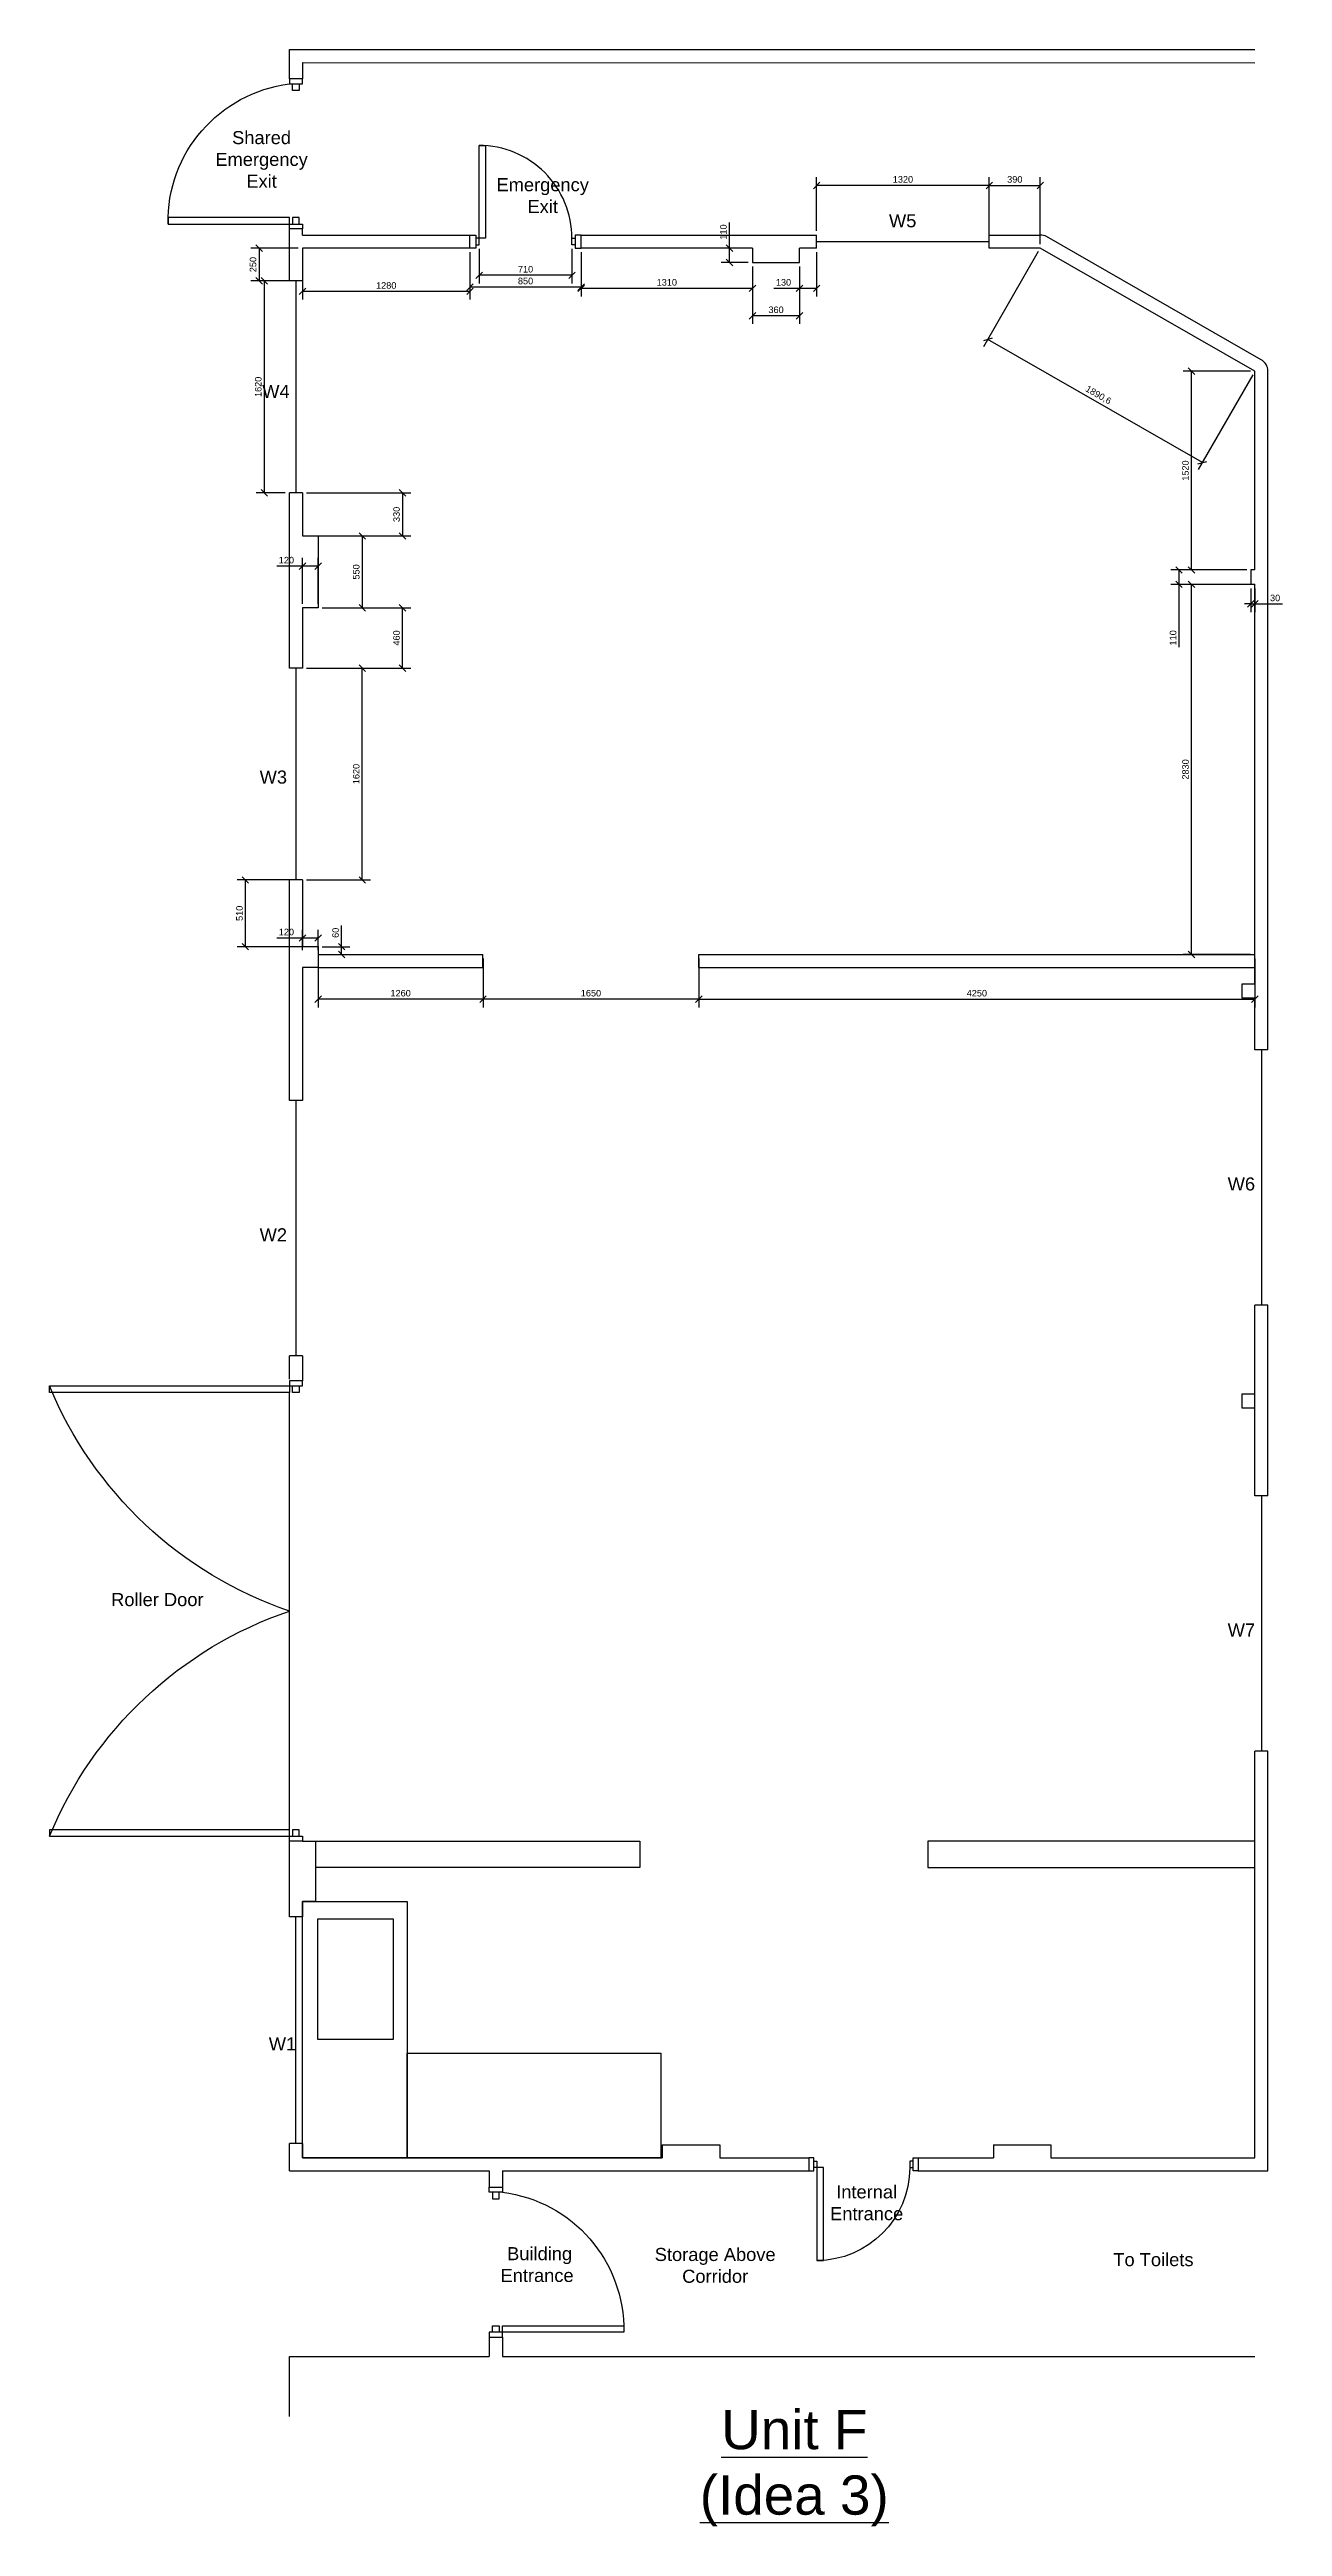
# Model space of a CAD drawing. Extents: x 174723 to 417084, y 13529 to 78714.
# Drawn here: x 352858 to 362283, y 22565 to 41502 of the extents above; entities that cross this region are included whole.
import ezdxf

# ---------------------------------------------------------------- set-up
doc = ezdxf.new("R2010")
doc.units = 0
doc.layers.get('0').update_dxf_attribs({"linetype": 'CONTINUOUS'})
doc.layers.get('DEFPOINTS').update_dxf_attribs({"linetype": 'CONTINUOUS'})
for name, color, linetype in [('DIMENSIONS', 4, 'CONTINUOUS'), ('ROOM_TEXT', 1, 'CONTINUOUS'), ('TIMBER', 2, 'CONTINUOUS'), ('VERIFIED_DIMENSIONS', 6, 'CONTINUOUS'), ('WALLS', 7, 'CONTINUOUS')]:
    doc.layers.add(name, color=color, linetype=linetype)
doc.styles.add('ROOM_TEXT', font='arial.ttf')
doc.styles.get("Standard").update_dxf_attribs({"font": 'arial.ttf'})
doc.dimstyles.new('ISO-25', dxfattribs={"dimtxt": 2.5, "dimasz": 2.5, "dimexe": 1.25, "dimexo": 0.625, "dimtad": 1, "dimtxsty": 'STANDARD', "dimcen": 2.5, "dimazin": 3, "dimtfac": 1, "dimtmove": 0, "dimatfit": 3})

msp = doc.modelspace()

# ---------------------------------------------------------------- texts
at = {"layer": 'DIMENSIONS', "insert": (358551.192, 23454.974), "char_height": 300, "width": 5067.49975, "attachment_point": 2, "style": 'ROOM_TEXT'}
msp.add_mtext('{\\LUnit F\\P(Idea 3)}', dxfattribs=at)
at = {"layer": 'ROOM_TEXT', "char_height": 100, "attachment_point": 2, "style": 'ROOM_TEXT'}
for s, insert, width in [('Shared Emergency Exit', (354479.056, 40878.851), 785.19937), ('Emergency Exit', (356628.13, 40518.758), 785.19937), ('W5', (359379.792, 40242.71), 785.19937), ('W4', (354589.023, 38937.984), 785.19937), ('W3', (354569.023, 35989.643), 785.19937), ('W6', (361969.023, 32878.778), 785.19937), ('W2', (354569.023, 32489.958), 785.19937), ('Roller Door', (353682.385, 29701.262), 785.19937), ('W7', (361969.023, 29468.57), 785.19937), ('W1', (354639.023, 26304.028), 785.19937), ('Internal \\PEntrance', (359104.628, 25172.984), 785.19937), (' Building Entrance', (356585.12, 24700.457), 785.19937), ('Storage Above \\PCorridor', (357946.634, 24694.164), 1261.52717), ('To Toilets', (361296.929, 24654.851), 785.19937)]:
    msp.add_mtext(s, dxfattribs=dict(at, insert=insert, width=width))

# ---------------------------------------------------------------- blocks, each defined once
blk = doc.blocks.new('SINGLE_DOOR')
at = {"linetype": 'CONTINUOUS'}
for points in [[(38233, 49540), (38233, 49578), (38333, 49578), (38333, 49540)], [(38258, 49540), (38258, 49516), (38308, 49516), (38308, 49540)], [(38233, 48781), (38233, 48743), (38333, 48743), (38333, 48781)], [(38258, 48781), (38258, 48806), (38308, 48806), (38308, 48781)]]:
    blk.add_lwpolyline(points, close=True, dxfattribs=at)
blk.add_lwpolyline([(38308, 49466), (38308, 49516), (39018, 49516), (39018, 49466)], close=True)
blk.add_arc((38308, 49516), 710, 270, 360)
blk = doc.blocks.new('_OBLIQUE')
at = {"color": 0, "linetype": 'BYBLOCK'}
blk.add_line((-0.5, -0.5), (0.5, 0.5), dxfattribs=at)
blk = doc.blocks.new('*D98')
at = {"layer": 'DEFPOINTS', "color": 0}
for p in [(356172, 34583), (357822, 34583), (356172, 34242)]:
    blk.add_point(p, dxfattribs=at)
at = {"layer": 'VERIFIED_DIMENSIONS', "color": 0}
for p, q in [((356172, 34552), (356172, 34179)), ((357822, 34552), (357822, 34179)), ((357822, 34242), (356172, 34242))]:
    blk.add_line(p, q, dxfattribs=at)
at = {"layer": 'VERIFIED_DIMENSIONS', "color": 0, "xscale": 50, "yscale": 50, "zscale": 50, "rotation": 180}
blk.add_blockref('_OBLIQUE', (356172, 34242), dxfattribs=at)
at = {"layer": 'VERIFIED_DIMENSIONS', "color": 0, "xscale": 50, "yscale": 50, "zscale": 50}
blk.add_blockref('_OBLIQUE', (357822, 34242), dxfattribs=at)
at = {"layer": 'VERIFIED_DIMENSIONS', "color": 0, "insert": (356997, 34287), "char_height": 50, "attachment_point": 5}
blk.add_mtext('1650', dxfattribs=at)
blk = doc.blocks.new('*D99')
at = {"layer": 'DEFPOINTS', "color": 0}
for p in [(357822, 34583), (362072, 34583), (362072, 34242)]:
    blk.add_point(p, dxfattribs=at)
at = {"layer": 'VERIFIED_DIMENSIONS', "color": 0}
for p, q in [((357822, 34552), (357822, 34179)), ((362072, 34552), (362072, 34179)), ((357822, 34242), (362072, 34242))]:
    blk.add_line(p, q, dxfattribs=at)
at = {"layer": 'VERIFIED_DIMENSIONS', "color": 0, "xscale": 50, "yscale": 50, "zscale": 50, "rotation": 180}
blk.add_blockref('_OBLIQUE', (357822, 34242), dxfattribs=at)
at = {"layer": 'VERIFIED_DIMENSIONS', "color": 0, "xscale": 50, "yscale": 50, "zscale": 50}
blk.add_blockref('_OBLIQUE', (362072, 34242), dxfattribs=at)
at = {"layer": 'VERIFIED_DIMENSIONS', "color": 0, "insert": (359947, 34287), "char_height": 50, "attachment_point": 5}
blk.add_mtext('4250', dxfattribs=at)
blk = doc.blocks.new('*D100')
at = {"layer": 'DEFPOINTS', "color": 0}
for p in [(361588, 37413), (362072, 37413), (362072, 34583)]:
    blk.add_point(p, dxfattribs=at)
at = {"layer": 'VERIFIED_DIMENSIONS', "color": 0}
for p, q in [((362040, 37413), (361525, 37413)), ((361588, 34583), (361588, 37413)), ((362040, 34583), (361525, 34583))]:
    blk.add_line(p, q, dxfattribs=at)
at = {"layer": 'VERIFIED_DIMENSIONS', "color": 0, "xscale": 50, "yscale": 50, "zscale": 50}
for p, rotation in [((361588, 37413), 90), ((361588, 34583), 270)]:
    blk.add_blockref('_OBLIQUE', p, dxfattribs=dict(at, rotation=rotation))
at = {"layer": 'VERIFIED_DIMENSIONS', "color": 0, "insert": (361542, 35998), "char_height": 50, "attachment_point": 5, "rotation": 90}
blk.add_mtext('2830', dxfattribs=at)
blk = doc.blocks.new('*D101')
at = {"layer": 'DEFPOINTS', "color": 0}
for p in [(361492, 37523), (362042, 37523), (362042, 37413)]:
    blk.add_point(p, dxfattribs=at)
at = {"layer": 'VERIFIED_DIMENSIONS', "color": 0}
for p, q in [((362010, 37523), (361430, 37523)), ((361492, 37523), (361492, 37413)), ((362010, 37413), (361430, 37413)), ((361492, 37413), (361492, 36932))]:
    blk.add_line(p, q, dxfattribs=at)
at = {"layer": 'VERIFIED_DIMENSIONS', "color": 0, "xscale": 50, "yscale": 50, "zscale": 50}
for p, rotation in [((361492, 37523), 90), ((361492, 37413), 270)]:
    blk.add_blockref('_OBLIQUE', p, dxfattribs=dict(at, rotation=rotation))
at = {"layer": 'VERIFIED_DIMENSIONS', "color": 0, "insert": (361447, 37004), "char_height": 50, "attachment_point": 5, "rotation": 90}
blk.add_mtext('110', dxfattribs=at)
blk = doc.blocks.new('*D102')
at = {"layer": 'DEFPOINTS', "color": 0}
for p in [(361588, 39043), (362072, 39043), (362042, 37523)]:
    blk.add_point(p, dxfattribs=at)
at = {"layer": 'VERIFIED_DIMENSIONS', "color": 0}
for p, q in [((362040, 39043), (361525, 39043)), ((361588, 37523), (361588, 39043)), ((362010, 37523), (361525, 37523))]:
    blk.add_line(p, q, dxfattribs=at)
at = {"layer": 'VERIFIED_DIMENSIONS', "color": 0, "xscale": 50, "yscale": 50, "zscale": 50}
for p, rotation in [((361588, 39043), 90), ((361588, 37523), 270)]:
    blk.add_blockref('_OBLIQUE', p, dxfattribs=dict(at, rotation=rotation))
at = {"layer": 'VERIFIED_DIMENSIONS', "color": 0, "insert": (361542, 38283), "char_height": 50, "attachment_point": 5, "rotation": 90}
blk.add_mtext('1520', dxfattribs=at)
blk = doc.blocks.new('*D103')
at = {"layer": 'DEFPOINTS', "color": 0}
for p in [(354912, 34583), (356172, 34583), (354912, 34242)]:
    blk.add_point(p, dxfattribs=at)
at = {"layer": 'VERIFIED_DIMENSIONS', "color": 0}
for p, q in [((354912, 34552), (354912, 34179)), ((356172, 34552), (356172, 34179)), ((356172, 34242), (354912, 34242))]:
    blk.add_line(p, q, dxfattribs=at)
at = {"layer": 'VERIFIED_DIMENSIONS', "color": 0, "xscale": 50, "yscale": 50, "zscale": 50, "rotation": 180}
blk.add_blockref('_OBLIQUE', (354912, 34242), dxfattribs=at)
at = {"layer": 'VERIFIED_DIMENSIONS', "color": 0, "xscale": 50, "yscale": 50, "zscale": 50}
blk.add_blockref('_OBLIQUE', (356172, 34242), dxfattribs=at)
at = {"layer": 'VERIFIED_DIMENSIONS', "color": 0, "insert": (355542, 34287), "char_height": 50, "attachment_point": 5}
blk.add_mtext('1260', dxfattribs=at)
blk = doc.blocks.new('*D104')
at = {"layer": 'DEFPOINTS', "color": 0}
for p in [(354912, 34643), (354912, 34583), (355091, 34643)]:
    blk.add_point(p, dxfattribs=at)
at = {"layer": 'VERIFIED_DIMENSIONS', "color": 0}
for p, q in [((355091, 34643), (355091, 34805)), ((354943, 34643), (355153, 34643)), ((354943, 34583), (355153, 34583)), ((355091, 34583), (355091, 34643))]:
    blk.add_line(p, q, dxfattribs=at)
at = {"layer": 'VERIFIED_DIMENSIONS', "color": 0, "xscale": 50, "yscale": 50, "zscale": 50}
for p, rotation in [((355091, 34643), 90), ((355091, 34583), 270)]:
    blk.add_blockref('_OBLIQUE', p, dxfattribs=dict(at, rotation=rotation))
at = {"layer": 'VERIFIED_DIMENSIONS', "color": 0, "insert": (355045, 34749), "char_height": 50, "attachment_point": 5, "rotation": 90}
blk.add_mtext('60', dxfattribs=at)
blk = doc.blocks.new('*D105')
at = {"layer": 'DEFPOINTS', "color": 0}
for p in [(354355, 35153), (354792, 35153), (354912, 34643)]:
    blk.add_point(p, dxfattribs=at)
at = {"layer": 'VERIFIED_DIMENSIONS', "color": 0}
for p, q in [((354760, 35153), (354293, 35153)), ((354355, 34643), (354355, 35153)), ((354880, 34643), (354293, 34643))]:
    blk.add_line(p, q, dxfattribs=at)
at = {"layer": 'VERIFIED_DIMENSIONS', "color": 0, "xscale": 50, "yscale": 50, "zscale": 50}
for p, rotation in [((354355, 35153), 90), ((354355, 34643), 270)]:
    blk.add_blockref('_OBLIQUE', p, dxfattribs=dict(at, rotation=rotation))
at = {"layer": 'VERIFIED_DIMENSIONS', "color": 0, "insert": (354310, 34898), "char_height": 50, "attachment_point": 5, "rotation": 90}
blk.add_mtext('510', dxfattribs=at)
blk = doc.blocks.new('*D106')
at = {"layer": 'DEFPOINTS', "color": 0}
for p in [(354792, 36773), (355249, 36773), (354792, 35153)]:
    blk.add_point(p, dxfattribs=at)
at = {"layer": 'VERIFIED_DIMENSIONS', "color": 0}
for p, q in [((354823, 36773), (355311, 36773)), ((355249, 35153), (355249, 36773)), ((354823, 35153), (355311, 35153))]:
    blk.add_line(p, q, dxfattribs=at)
at = {"layer": 'VERIFIED_DIMENSIONS', "color": 0, "xscale": 50, "yscale": 50, "zscale": 50}
for p, rotation in [((355249, 36773), 90), ((355249, 35153), 270)]:
    blk.add_blockref('_OBLIQUE', p, dxfattribs=dict(at, rotation=rotation))
at = {"layer": 'VERIFIED_DIMENSIONS', "color": 0, "insert": (355203, 35963), "char_height": 50, "attachment_point": 5, "rotation": 90}
blk.add_mtext('1620', dxfattribs=at)
blk = doc.blocks.new('*D107')
at = {"layer": 'DEFPOINTS', "color": 0}
for p in [(360432, 40463), (360042, 39984), (360432, 39984)]:
    blk.add_point(p, dxfattribs=at)
at = {"layer": 'VERIFIED_DIMENSIONS', "color": 0}
for p, q in [((360042, 40015), (360042, 40526)), ((360042, 40463), (360432, 40463)), ((360432, 40015), (360432, 40526))]:
    blk.add_line(p, q, dxfattribs=at)
at = {"layer": 'VERIFIED_DIMENSIONS', "color": 0, "xscale": 50, "yscale": 50, "zscale": 50, "rotation": 180}
blk.add_blockref('_OBLIQUE', (360042, 40463), dxfattribs=at)
at = {"layer": 'VERIFIED_DIMENSIONS', "color": 0, "xscale": 50, "yscale": 50, "zscale": 50}
blk.add_blockref('_OBLIQUE', (360432, 40463), dxfattribs=at)
at = {"layer": 'VERIFIED_DIMENSIONS', "color": 0, "insert": (360237, 40509), "char_height": 50, "attachment_point": 5}
blk.add_mtext('390', dxfattribs=at)
blk = doc.blocks.new('*D108')
at = {"layer": 'DEFPOINTS', "color": 0}
for p in [(360432, 39984), (360031, 39285), (362072, 39043)]:
    blk.add_point(p, dxfattribs=at)
at = {"layer": 'VERIFIED_DIMENSIONS', "color": 0}
for p, q in [((360416, 39957), (359999, 39230)), ((361671, 38344), (360031, 39285)), ((362056, 39016), (361639, 38290))]:
    blk.add_line(p, q, dxfattribs=at)
at = {"layer": 'VERIFIED_DIMENSIONS', "color": 0, "xscale": 50, "yscale": 50, "zscale": 50}
for p, rotation in [((360031, 39285), 150.1636258431039), ((361671, 38344), 330.1636258431038)]:
    blk.add_blockref('_OBLIQUE', p, dxfattribs=dict(at, rotation=rotation))
at = {"layer": 'VERIFIED_DIMENSIONS', "color": 0, "insert": (360875, 38858), "char_height": 50, "attachment_point": 5, "rotation": 330.1636}
blk.add_mtext('1890,6', dxfattribs=at)
blk = doc.blocks.new('*D109')
at = {"layer": 'DEFPOINTS', "color": 0}
for p in [(358722, 40463), (358722, 40084), (360042, 40084)]:
    blk.add_point(p, dxfattribs=at)
at = {"layer": 'VERIFIED_DIMENSIONS', "color": 0}
for p, q in [((358722, 40115), (358722, 40526)), ((360042, 40463), (358722, 40463)), ((360042, 40115), (360042, 40526))]:
    blk.add_line(p, q, dxfattribs=at)
at = {"layer": 'VERIFIED_DIMENSIONS', "color": 0, "xscale": 50, "yscale": 50, "zscale": 50, "rotation": 180}
blk.add_blockref('_OBLIQUE', (358722, 40463), dxfattribs=at)
at = {"layer": 'VERIFIED_DIMENSIONS', "color": 0, "xscale": 50, "yscale": 50, "zscale": 50}
blk.add_blockref('_OBLIQUE', (360042, 40463), dxfattribs=at)
at = {"layer": 'VERIFIED_DIMENSIONS', "color": 0, "insert": (359382, 40509), "char_height": 50, "attachment_point": 5}
blk.add_mtext('1320', dxfattribs=at)
blk = doc.blocks.new('*D110')
at = {"layer": 'DEFPOINTS', "color": 0}
for p in [(358722, 39984), (358592, 39874), (358592, 39676)]:
    blk.add_point(p, dxfattribs=at)
at = {"layer": 'VERIFIED_DIMENSIONS', "color": 0}
for p, q in [((358592, 39843), (358592, 39614)), ((358722, 39953), (358722, 39614)), ((358592, 39676), (358396, 39676)), ((358722, 39676), (358592, 39676))]:
    blk.add_line(p, q, dxfattribs=at)
at = {"layer": 'VERIFIED_DIMENSIONS', "color": 0, "xscale": 50, "yscale": 50, "zscale": 50, "rotation": 180}
blk.add_blockref('_OBLIQUE', (358592, 39676), dxfattribs=at)
at = {"layer": 'VERIFIED_DIMENSIONS', "color": 0, "xscale": 50, "yscale": 50, "zscale": 50}
blk.add_blockref('_OBLIQUE', (358722, 39676), dxfattribs=at)
at = {"layer": 'VERIFIED_DIMENSIONS', "color": 0, "insert": (358469, 39722), "char_height": 50, "attachment_point": 5}
blk.add_mtext('130', dxfattribs=at)
blk = doc.blocks.new('*D111')
at = {"layer": 'DEFPOINTS', "color": 0}
for p in [(358232, 39874), (358592, 39874), (358232, 39466)]:
    blk.add_point(p, dxfattribs=at)
at = {"layer": 'VERIFIED_DIMENSIONS', "color": 0}
for p, q in [((358232, 39843), (358232, 39404)), ((358592, 39843), (358592, 39404)), ((358592, 39466), (358232, 39466))]:
    blk.add_line(p, q, dxfattribs=at)
at = {"layer": 'VERIFIED_DIMENSIONS', "color": 0, "xscale": 50, "yscale": 50, "zscale": 50, "rotation": 180}
blk.add_blockref('_OBLIQUE', (358232, 39466), dxfattribs=at)
at = {"layer": 'VERIFIED_DIMENSIONS', "color": 0, "xscale": 50, "yscale": 50, "zscale": 50}
blk.add_blockref('_OBLIQUE', (358592, 39466), dxfattribs=at)
at = {"layer": 'VERIFIED_DIMENSIONS', "color": 0, "insert": (358412, 39512), "char_height": 50, "attachment_point": 5}
blk.add_mtext('360', dxfattribs=at)
blk = doc.blocks.new('*D112')
at = {"layer": 'DEFPOINTS', "color": 0}
for p in [(356922, 39984), (358232, 39874), (356922, 39676)]:
    blk.add_point(p, dxfattribs=at)
at = {"layer": 'VERIFIED_DIMENSIONS', "color": 0}
for p, q in [((356922, 39953), (356922, 39614)), ((358232, 39843), (358232, 39614)), ((358232, 39676), (356922, 39676))]:
    blk.add_line(p, q, dxfattribs=at)
at = {"layer": 'VERIFIED_DIMENSIONS', "color": 0, "xscale": 50, "yscale": 50, "zscale": 50, "rotation": 180}
blk.add_blockref('_OBLIQUE', (356922, 39676), dxfattribs=at)
at = {"layer": 'VERIFIED_DIMENSIONS', "color": 0, "xscale": 50, "yscale": 50, "zscale": 50}
blk.add_blockref('_OBLIQUE', (358232, 39676), dxfattribs=at)
at = {"layer": 'VERIFIED_DIMENSIONS', "color": 0, "insert": (357577, 39722), "char_height": 50, "attachment_point": 5}
blk.add_mtext('1310', dxfattribs=at)
blk = doc.blocks.new('*D94')
at = {"layer": 'DEFPOINTS', "color": 0}
for p in [(356072, 39984), (356922, 39984), (356072, 39686)]:
    blk.add_point(p, dxfattribs=at)
at = {"layer": 'VERIFIED_DIMENSIONS', "color": 0}
for p, q in [((356072, 39953), (356072, 39624)), ((356922, 39953), (356922, 39624)), ((356922, 39686), (356072, 39686))]:
    blk.add_line(p, q, dxfattribs=at)
at = {"layer": 'VERIFIED_DIMENSIONS', "color": 0, "xscale": 50, "yscale": 50, "zscale": 50, "rotation": 180}
blk.add_blockref('_OBLIQUE', (356072, 39686), dxfattribs=at)
at = {"layer": 'VERIFIED_DIMENSIONS', "color": 0, "xscale": 50, "yscale": 50, "zscale": 50}
blk.add_blockref('_OBLIQUE', (356922, 39686), dxfattribs=at)
at = {"layer": 'VERIFIED_DIMENSIONS', "color": 0, "insert": (356497, 39732), "char_height": 50, "attachment_point": 5}
blk.add_mtext('850', dxfattribs=at)
blk = doc.blocks.new('*D95')
at = {"layer": 'DEFPOINTS', "color": 0}
for p in [(356142, 40009), (356852, 40009), (356142, 39776)]:
    blk.add_point(p, dxfattribs=at)
at = {"layer": 'VERIFIED_DIMENSIONS', "color": 0}
for p, q in [((356142, 39978), (356142, 39714)), ((356852, 39978), (356852, 39714)), ((356852, 39776), (356142, 39776))]:
    blk.add_line(p, q, dxfattribs=at)
at = {"layer": 'VERIFIED_DIMENSIONS', "color": 0, "xscale": 50, "yscale": 50, "zscale": 50, "rotation": 180}
blk.add_blockref('_OBLIQUE', (356142, 39776), dxfattribs=at)
at = {"layer": 'VERIFIED_DIMENSIONS', "color": 0, "xscale": 50, "yscale": 50, "zscale": 50}
blk.add_blockref('_OBLIQUE', (356852, 39776), dxfattribs=at)
at = {"layer": 'VERIFIED_DIMENSIONS', "color": 0, "insert": (356497, 39822), "char_height": 50, "attachment_point": 5}
blk.add_mtext('710', dxfattribs=at)
blk = doc.blocks.new('*D113')
at = {"layer": 'DEFPOINTS', "color": 0}
for p in [(354792, 39984), (356072, 39984), (354792, 39653)]:
    blk.add_point(p, dxfattribs=at)
at = {"layer": 'VERIFIED_DIMENSIONS', "color": 0}
for p, q in [((354792, 39953), (354792, 39590)), ((356072, 39953), (356072, 39590)), ((356072, 39653), (354792, 39653))]:
    blk.add_line(p, q, dxfattribs=at)
at = {"layer": 'VERIFIED_DIMENSIONS', "color": 0, "xscale": 50, "yscale": 50, "zscale": 50, "rotation": 180}
blk.add_blockref('_OBLIQUE', (354792, 39653), dxfattribs=at)
at = {"layer": 'VERIFIED_DIMENSIONS', "color": 0, "xscale": 50, "yscale": 50, "zscale": 50}
blk.add_blockref('_OBLIQUE', (356072, 39653), dxfattribs=at)
at = {"layer": 'VERIFIED_DIMENSIONS', "color": 0, "insert": (355432, 39698), "char_height": 50, "attachment_point": 5}
blk.add_mtext('1280', dxfattribs=at)
blk = doc.blocks.new('*D114')
at = {"layer": 'DEFPOINTS', "color": 0}
for p in [(354792, 39983), (354460, 39733), (354792, 39733)]:
    blk.add_point(p, dxfattribs=at)
at = {"layer": 'VERIFIED_DIMENSIONS', "color": 0}
for p, q in [((354760, 39983), (354398, 39983)), ((354460, 39983), (354460, 39733)), ((354760, 39733), (354398, 39733))]:
    blk.add_line(p, q, dxfattribs=at)
at = {"layer": 'VERIFIED_DIMENSIONS', "color": 0, "xscale": 50, "yscale": 50, "zscale": 50}
for p, rotation in [((354460, 39983), 90), ((354460, 39733), 270)]:
    blk.add_blockref('_OBLIQUE', p, dxfattribs=dict(at, rotation=rotation))
at = {"layer": 'VERIFIED_DIMENSIONS', "color": 0, "insert": (354414, 39858), "char_height": 50, "attachment_point": 5, "rotation": 90}
blk.add_mtext('250', dxfattribs=at)
blk = doc.blocks.new('*D115')
at = {"layer": 'DEFPOINTS', "color": 0}
for p in [(354692, 39733), (354500, 38113), (354692, 38113)]:
    blk.add_point(p, dxfattribs=at)
at = {"layer": 'VERIFIED_DIMENSIONS', "color": 0}
for p, q in [((354660, 39733), (354438, 39733)), ((354500, 39733), (354500, 38113)), ((354660, 38113), (354438, 38113))]:
    blk.add_line(p, q, dxfattribs=at)
at = {"layer": 'VERIFIED_DIMENSIONS', "color": 0, "xscale": 50, "yscale": 50, "zscale": 50}
for p, rotation in [((354500, 39733), 90), ((354500, 38113), 270)]:
    blk.add_blockref('_OBLIQUE', p, dxfattribs=dict(at, rotation=rotation))
at = {"layer": 'VERIFIED_DIMENSIONS', "color": 0, "insert": (354454, 38923), "char_height": 50, "attachment_point": 5, "rotation": 90}
blk.add_mtext('1620', dxfattribs=at)
blk = doc.blocks.new('*D116')
at = {"layer": 'DEFPOINTS', "color": 0}
for p in [(354912, 37233), (355556, 37233), (354792, 36773)]:
    blk.add_point(p, dxfattribs=at)
at = {"layer": 'VERIFIED_DIMENSIONS', "color": 0}
for p, q in [((354943, 37233), (355619, 37233)), ((355556, 36773), (355556, 37233)), ((354824, 36773), (355619, 36773))]:
    blk.add_line(p, q, dxfattribs=at)
at = {"layer": 'VERIFIED_DIMENSIONS', "color": 0, "xscale": 50, "yscale": 50, "zscale": 50}
for p, rotation in [((355556, 37233), 90), ((355556, 36773), 270)]:
    blk.add_blockref('_OBLIQUE', p, dxfattribs=dict(at, rotation=rotation))
at = {"layer": 'VERIFIED_DIMENSIONS', "color": 0, "insert": (355511, 37003), "char_height": 50, "attachment_point": 5, "rotation": 90}
blk.add_mtext('460', dxfattribs=at)
blk = doc.blocks.new('*D117')
at = {"layer": 'DEFPOINTS', "color": 0}
for p in [(354912, 37783), (354912, 37233), (355249, 37233)]:
    blk.add_point(p, dxfattribs=at)
at = {"layer": 'DIMENSIONS', "color": 0}
for p, q in [((354943, 37783), (355311, 37783)), ((355249, 37783), (355249, 37233)), ((354943, 37233), (355311, 37233))]:
    blk.add_line(p, q, dxfattribs=at)
at = {"layer": 'DIMENSIONS', "color": 0, "xscale": 50, "yscale": 50, "zscale": 50}
for p, rotation in [((355249, 37783), 90), ((355249, 37233), 270)]:
    blk.add_blockref('_OBLIQUE', p, dxfattribs=dict(at, rotation=rotation))
at = {"layer": 'DIMENSIONS', "color": 0, "insert": (355203, 37508), "char_height": 50, "attachment_point": 5, "rotation": 90}
blk.add_mtext('550', dxfattribs=at)
blk = doc.blocks.new('*D118')
at = {"layer": 'DEFPOINTS', "color": 0}
for p in [(354792, 38113), (354792, 37783), (355556, 37783)]:
    blk.add_point(p, dxfattribs=at)
at = {"layer": 'VERIFIED_DIMENSIONS', "color": 0}
for p, q in [((354823, 38113), (355619, 38113)), ((355556, 38113), (355556, 37783)), ((354823, 37783), (355619, 37783))]:
    blk.add_line(p, q, dxfattribs=at)
at = {"layer": 'VERIFIED_DIMENSIONS', "color": 0, "xscale": 50, "yscale": 50, "zscale": 50}
for p, rotation in [((355556, 38113), 90), ((355556, 37783), 270)]:
    blk.add_blockref('_OBLIQUE', p, dxfattribs=dict(at, rotation=rotation))
at = {"layer": 'VERIFIED_DIMENSIONS', "color": 0, "insert": (355511, 37948), "char_height": 50, "attachment_point": 5, "rotation": 90}
blk.add_mtext('330', dxfattribs=at)
blk = doc.blocks.new('*D119')
at = {"layer": 'DEFPOINTS', "color": 0}
for p in [(362042, 37413), (362072, 37413), (362072, 37264)]:
    blk.add_point(p, dxfattribs=at)
at = {"layer": 'VERIFIED_DIMENSIONS', "color": 0}
for p, q in [((362042, 37382), (362042, 37201)), ((362072, 37382), (362072, 37201)), ((362042, 37264), (361992, 37264)), ((362042, 37264), (362072, 37264)), ((362072, 37264), (362283, 37264))]:
    blk.add_line(p, q, dxfattribs=at)
at = {"layer": 'VERIFIED_DIMENSIONS', "color": 0, "xscale": 50, "yscale": 50, "zscale": 50}
blk.add_blockref('_OBLIQUE', (362042, 37264), dxfattribs=at)
at = {"layer": 'VERIFIED_DIMENSIONS', "color": 0, "xscale": 50, "yscale": 50, "zscale": 50, "rotation": 180}
blk.add_blockref('_OBLIQUE', (362072, 37264), dxfattribs=at)
at = {"layer": 'VERIFIED_DIMENSIONS', "color": 0, "insert": (362227, 37309), "char_height": 50, "attachment_point": 5}
blk.add_mtext('30', dxfattribs=at)
blk = doc.blocks.new('*D120')
at = {"layer": 'DEFPOINTS', "color": 0}
for p in [(358056, 39984), (358232, 39984), (358232, 39874)]:
    blk.add_point(p, dxfattribs=at)
at = {"layer": 'VERIFIED_DIMENSIONS', "color": 0}
for p, q in [((358056, 39984), (358056, 40179)), ((358200, 39984), (357993, 39984)), ((358056, 39874), (358056, 39984)), ((358200, 39874), (357993, 39874))]:
    blk.add_line(p, q, dxfattribs=at)
at = {"layer": 'VERIFIED_DIMENSIONS', "color": 0, "xscale": 50, "yscale": 50, "zscale": 50}
for p, rotation in [((358056, 39984), 90), ((358056, 39874), 270)]:
    blk.add_blockref('_OBLIQUE', p, dxfattribs=dict(at, rotation=rotation))
at = {"layer": 'VERIFIED_DIMENSIONS', "color": 0, "insert": (358010, 40107), "char_height": 50, "attachment_point": 5, "rotation": 90}
blk.add_mtext('110', dxfattribs=at)
blk = doc.blocks.new('*D121')
at = {"layer": 'DEFPOINTS', "color": 0}
for p in [(354792, 37552), (354792, 37233), (354912, 37233)]:
    blk.add_point(p, dxfattribs=at)
at = {"layer": 'VERIFIED_DIMENSIONS', "color": 0}
for p, q in [((354792, 37552), (354596, 37552)), ((354792, 37265), (354792, 37615)), ((354912, 37552), (354792, 37552)), ((354912, 37265), (354912, 37615))]:
    blk.add_line(p, q, dxfattribs=at)
at = {"layer": 'VERIFIED_DIMENSIONS', "color": 0, "xscale": 50, "yscale": 50, "zscale": 50, "rotation": 180}
blk.add_blockref('_OBLIQUE', (354792, 37552), dxfattribs=at)
at = {"layer": 'VERIFIED_DIMENSIONS', "color": 0, "xscale": 50, "yscale": 50, "zscale": 50}
blk.add_blockref('_OBLIQUE', (354912, 37552), dxfattribs=at)
at = {"layer": 'VERIFIED_DIMENSIONS', "color": 0, "insert": (354669, 37598), "char_height": 50, "attachment_point": 5}
blk.add_mtext('120', dxfattribs=at)
blk = doc.blocks.new('*D122')
at = {"layer": 'DEFPOINTS', "color": 0}
for p in [(354792, 34709), (354792, 34583), (354912, 34583)]:
    blk.add_point(p, dxfattribs=at)
at = {"layer": 'VERIFIED_DIMENSIONS', "color": 0}
for p, q in [((354792, 34709), (354596, 34709)), ((354792, 34615), (354792, 34772)), ((354912, 34709), (354792, 34709)), ((354912, 34615), (354912, 34772))]:
    blk.add_line(p, q, dxfattribs=at)
at = {"layer": 'VERIFIED_DIMENSIONS', "color": 0, "xscale": 50, "yscale": 50, "zscale": 50, "rotation": 180}
blk.add_blockref('_OBLIQUE', (354792, 34709), dxfattribs=at)
at = {"layer": 'VERIFIED_DIMENSIONS', "color": 0, "xscale": 50, "yscale": 50, "zscale": 50}
blk.add_blockref('_OBLIQUE', (354912, 34709), dxfattribs=at)
at = {"layer": 'VERIFIED_DIMENSIONS', "color": 0, "insert": (354669, 34755), "char_height": 50, "attachment_point": 5}
blk.add_mtext('120', dxfattribs=at)

# ---------------------------------------------------------------- dimensions: what is measured, and where the dimension line sits
at = {"layer": 'DIMENSIONS'}
dim = msp.add_linear_dim(base=(355248.948, 37233.27), p1=(354911.654, 37783.27), p2=(354911.654, 37233.27), angle=90, dimstyle='ISO-25', override={"dimscale": 50, "dimtxt": 1, "dimasz": 1, "dimgap": 0.4, "dimblk1": 'OBLIQUE', "dimblk2": 'OBLIQUE', "dimsah": 1}, dxfattribs=at)
dim.commit()
dim.dimension.update_dxf_attribs({"geometry": '*D117', "text_midpoint": (355203.42, 37508.27)})
at = {"layer": 'VERIFIED_DIMENSIONS'}
for base, p1, p2, picture, middle in [((358721.656, 40463.223), (360041.658, 40083.89), (358721.656, 40083.89), '*D109', (359381.657, 40508.768)), ((360431.654, 40463.223), (360041.658, 39983.89), (360431.654, 39983.89), '*D107', (360236.656, 40508.768)), ((354791.654, 39652.591), (356071.653, 39983.89), (354791.654, 39983.89), '*D113', (355431.654, 39698.119)), ((356071.653, 39686.311), (356921.653, 39983.89), (356071.653, 39983.89), '*D94', (356496.653, 39731.839)), ((356141.653, 39776.287), (356851.653, 40008.89), (356141.653, 40008.89), '*D95', (356496.653, 39821.816)), ((356921.654, 39676.311), (358231.654, 39873.89), (356921.654, 39983.89), '*D112', (357576.654, 39721.856)), ((358591.654, 39676.311), (358721.656, 39983.89), (358591.654, 39873.89), '*D110', (358468.857, 39721.856)), ((358231.654, 39466.259), (358591.654, 39873.89), (358231.654, 39873.89), '*D111', (358411.654, 39511.804)), ((354791.654, 37552.143), (354911.654, 37233.27), (354791.654, 37233.27), '*D121', (354668.857, 37597.671)), ((362071.654, 37263.642), (362041.654, 37413.27), (362071.654, 37413.27), '*D119', (362227.363, 37309.188)), ((354791.654, 34709.482), (354911.654, 34583.27), (354791.654, 34583.27), '*D122', (354668.857, 34755.011)), ((354911.654, 34241.676), (356171.654, 34583.27), (354911.654, 34583.27), '*D103', (355541.654, 34287.204)), ((356171.654, 34241.676), (357821.655, 34583.27), (356171.654, 34583.27), '*D98', (356996.654, 34287.204)), ((362071.654, 34241.676), (357821.655, 34583.27), (362071.654, 34583.27), '*D99', (359946.654, 34287.204))]:
    dim = msp.add_linear_dim(base=base, p1=p1, p2=p2, dimstyle='ISO-25', override={"dimscale": 50, "dimtxt": 1, "dimasz": 1, "dimgap": 0.4, "dimblk1": 'OBLIQUE', "dimblk2": 'OBLIQUE', "dimsah": 1}, dxfattribs=at)
    dim.commit()
    dim.dimension.update_dxf_attribs({"geometry": picture, "text_midpoint": middle})
for base, p1, p2, picture, middle in [((358055.824, 39983.89), (358231.654, 39873.89), (358231.654, 39983.89), '*D120', (358010.295, 40106.686)), ((354460.013, 39733.266), (354791.654, 39983.265), (354791.654, 39733.266), '*D114', (354414.484, 39858.265)), ((354500.0131, 38113.2705), (354691.6531, 39733.266), (354691.6531, 38113.2705), '*D115', (354454.4844, 38923.2682)), ((361587.552, 39043.27), (362041.654, 37523.27), (362071.654, 39043.27), '*D102', (361542.024, 38283.27)), ((355556.238, 37783.27), (354791.654, 38113.271), (354791.654, 37783.27), '*D118', (355510.692, 37948.27)), ((361587.552, 37413.27), (362071.654, 34583.27), (362071.654, 37413.27), '*D100', (361542.006, 35998.27)), ((355556.238, 37233.27), (354792.279, 36773.27), (354911.654, 37233.27), '*D116', (355510.709, 37003.27)), ((355248.948, 36773.27), (354791.654, 35153.272), (354791.654, 36773.27), '*D106', (355203.42, 35963.271)), ((354355.378, 35153.272), (354911.654, 34643.27), (354791.654, 35153.272), '*D105', (354309.85, 34898.271)), ((355090.662, 34643.27), (354911.654, 34583.27), (354911.654, 34643.27), '*D104', (355045.133, 34749.132))]:
    dim = msp.add_linear_dim(base=base, p1=p1, p2=p2, angle=90, dimstyle='ISO-25', override={"dimscale": 50, "dimtxt": 1, "dimasz": 1, "dimgap": 0.4, "dimblk1": 'OBLIQUE', "dimblk2": 'OBLIQUE', "dimsah": 1}, dxfattribs=at)
    dim.commit()
    dim.dimension.update_dxf_attribs({"geometry": picture, "text_midpoint": middle})
dim = msp.add_aligned_dim(p1=(362071.654, 39043.27), p2=(360431.654, 39983.89), distance=806.234, dimstyle='ISO-25', override={"dimscale": 50, "dimtxt": 1, "dimasz": 1, "dimgap": 0.4, "dimblk1": 'OBLIQUE', "dimblk2": 'OBLIQUE', "dimsah": 1}, dxfattribs=at)
dim.commit()
dim.dimension.update_dxf_attribs({"geometry": '*D108', "text_midpoint": (360875.432, 38857.626)})
dim = msp.add_linear_dim(base=(361492.481, 37523.27), p1=(362041.654, 37413.27), p2=(362041.654, 37523.27), angle=90, dimstyle='ISO-25', override={"dimscale": 50, "dimtxt": 1, "dimasz": 1, "dimgap": 0.4, "dimblk1": 'OBLIQUE', "dimblk2": 'OBLIQUE', "dimsah": 1}, dxfattribs=at)
dim.commit()
dim.dimension.update_dxf_attribs({"geometry": '*D101', "text_midpoint": (361492.481, 37004.346), "dimtype": 160})

# ---------------------------------------------------------------- linework, layer by layer
at = {"linetype": 'CONTINUOUS'}
for points in [[(354791.654, 41238.811), (354791.654, 41276.811), (354691.654, 41276.811), (354691.654, 41238.811)], [(354766.654, 41238.811), (354766.654, 41188.811), (354716.654, 41188.811), (354716.654, 41238.811)], [(354691.653, 40168.055), (354691.653, 40218.055), (353763.953, 40218.055), (353763.953, 40168.055)], [(354791.654, 40168.055), (354791.654, 40130.055), (354691.653, 40130.055), (354691.653, 40168.055)], [(354766.653, 40168.055), (354766.653, 40218.055), (354716.653, 40218.055), (354716.653, 40168.055)], [(356117.153, 39983.89), (356071.653, 39983.89), (356071.654, 40083.89), (356117.154, 40083.89)], [(356117.153, 40008.89), (356141.653, 40008.89), (356141.654, 40058.89), (356117.154, 40058.89)], [(356876.153, 40008.89), (356851.653, 40008.89), (356851.654, 40058.89), (356876.154, 40058.89)], [(356876.153, 39983.89), (356921.653, 39983.89), (356921.654, 40083.89), (356876.154, 40083.89)], [(356219.977, 25120.038), (356219.977, 25158.038), (356319.977, 25158.038), (356319.977, 25120.038)], [(356244.977, 25120.038), (356244.977, 25070.038), (356294.977, 25070.038), (356294.977, 25120.038)], [(356244.977, 24049.281), (356244.977, 24099.281), (356294.977, 24099.281), (356294.977, 24049.281)], [(356319.977, 24049.281), (356319.977, 24099.281), (357247.677, 24099.282), (357247.677, 24049.282)], [(356219.977, 24049.281), (356219.977, 24011.281), (356319.977, 24011.281), (356319.977, 24049.281)]]:
    msp.add_lwpolyline(points, close=True, dxfattribs=at)
msp.add_lwpolyline([(356191.653, 40058.89), (356141.654, 40058.89), (356141.654, 40768.89), (356191.653, 40768.89)], close=True)
at = {"linetype": 'CONTINUOUS', "extrusion": (0, 0, -1)}
for centre, start, end in [((-354822.991, 40187.764), 358.9338277, 82.8773302), ((-356188.64, 24068.991), 97.1226698, 181.0661723)]:
    msp.add_arc(centre, 1059.221, start, end, dxfattribs=at)
msp.add_arc((356141.653, 40058.89), 710, 359.9999731, 89.9999969)
at = {"layer": 'ROOM_TEXT'}
for p, q in [((352858.317, 31285.269), (354691.653, 31285.27)), ((352858.317, 31235.269), (352858.317, 31285.269)), ((354791.654, 31323.27), (354691.653, 31323.27)), ((354691.653, 31323.27), (354691.653, 31285.27)), ((354691.653, 31285.27), (354791.654, 31285.27)), ((354691.653, 31285.27), (354691.653, 31235.27)), ((354716.653, 31235.27), (354716.653, 31285.27)), ((354716.653, 31285.27), (354766.653, 31285.27)), ((354766.653, 31285.27), (354766.653, 31235.27)), ((354791.654, 31285.27), (354791.654, 31323.27)), ((354691.653, 31235.27), (352858.317, 31235.269)), ((354691.653, 27891.27), (354691.653, 31235.27)), ((354766.653, 31235.27), (354716.653, 31235.27)), ((354691.653, 27891.27), (352858.317, 27891.27)), ((352858.317, 27891.27), (352858.317, 27841.27)), ((352858.317, 27841.27), (354691.653, 27841.27)), ((354691.653, 27841.27), (354691.653, 27891.27)), ((354691.653, 27803.27), (354691.653, 27841.27)), ((354691.653, 27841.27), (354791.654, 27841.27)), ((354766.653, 27891.27), (354716.653, 27891.27)), ((354716.653, 27891.27), (354716.653, 27841.27)), ((354716.653, 27841.27), (354766.653, 27841.27)), ((354766.653, 27841.27), (354766.653, 27891.27)), ((354791.654, 27841.27), (354791.654, 27803.27)), ((354791.654, 27803.27), (354691.653, 27803.27))]:
    msp.add_line(p, q, dxfattribs=at)
at = {"layer": 'ROOM_TEXT', "extrusion": (0, 0, -1)}
for centre, start, end in [((-355674.502, 32446.6), 288.8228385, 337.5898583), ((-355674.502, 26679.939), 22.4101428, 71.1771641)]:
    msp.add_arc(centre, 3046.241, start, end, dxfattribs=at)
at = {"layer": 'TIMBER'}
msp.add_line((358721.656, 40033.89), (360041.658, 40033.89), dxfattribs=at)
for points in [[(354741.653, 39733.266), (354741.653, 38113.271)], [(354741.653, 36773.27), (354741.653, 35153.272)], [(362121.653, 33854.755), (362121.653, 31902.802)], [(354741.653, 33465.934), (354741.653, 31513.982)], [(362121.653, 30444.547), (362121.653, 28492.594)], [(354891.654, 27803.27), (357371.654, 27803.27), (357371.654, 27603.27), (354891.654, 27603.27)], [(362071.654, 27803.27), (359571.654, 27803.27), (359571.654, 27603.27), (362071.654, 27603.27)], [(354741.653, 25492.839), (354741.653, 27224.786)]]:
    msp.add_lwpolyline(points, dxfattribs=at)
msp.add_lwpolyline([(354908.067, 27209.309), (355483.832, 27209.309), (355483.832, 26286.727), (354908.067, 26286.727)], close=True, dxfattribs=at)
at = {"layer": 'WALLS'}
for p, q in [((354691.654, 41276.811), (354691.654, 41502.049)), ((354691.654, 41502.049), (362071.654, 41501.429)), ((354791.654, 41402.049), (362071.654, 41401.429)), ((354691.653, 39733.266), (354691.653, 40130.055)), ((354791.653, 40083.89), (354791.654, 40130.055)), ((354691.653, 36773.27), (354691.653, 38113.271)), ((354691.653, 33465.934), (354691.653, 35153.272)), ((356171.654, 34483.27), (356171.654, 34583.27)), ((357821.655, 34483.27), (357821.655, 34583.27)), ((362171.654, 33854.755), (362071.654, 33854.755)), ((354791.654, 33465.934), (354691.653, 33465.934)), ((362171.654, 31902.802), (362071.654, 31902.802)), ((354791.654, 31513.982), (354691.653, 31513.982)), ((354691.654, 31335.234), (354691.654, 31513.982)), ((362171.654, 30444.547), (362071.654, 30444.547)), ((362171.654, 28492.594), (362071.654, 28492.594)), ((354691.653, 27224.786), (354691.653, 27803.27)), ((354791.654, 27224.786), (354691.653, 27224.786)), ((354791.654, 25492.839), (354691.653, 25492.839)), ((354691.653, 25283.269), (354691.653, 25492.839)), ((357541.654, 25483.27), (357541.654, 25383.27)), ((357541.654, 25483.27), (357981.654, 25483.27)), ((357981.654, 25483.27), (357981.654, 25383.27)), ((360073.141, 25483.27), (360073.141, 25383.27)), ((360073.141, 25483.27), (360513.141, 25483.27)), ((360513.141, 25483.27), (360513.141, 25383.27))]:
    msp.add_line(p, q, dxfattribs=at)
for points in [[(354791.654, 41402.049), (354791.654, 41276.811)], [(354791.653, 40083.89), (356071.654, 40083.89)], [(356071.654, 39983.89), (354791.654, 39983.89), (354791.654, 39733.266)], [(356921.654, 40083.89), (358721.656, 40083.89)], [(358231.654, 39983.89), (356921.654, 39983.89)], [(358231.654, 39983.89), (358231.654, 39873.89), (358591.654, 39873.89), (358591.654, 39983.89)], [(358721.656, 39983.89), (358591.654, 39983.89)], [(358721.656, 39983.89), (358721.656, 40083.89)], [(360041.658, 40083.89), (360431.654, 40083.89)], [(360041.658, 39983.89), (360041.658, 40083.89)], [(360431.654, 39983.89), (360041.658, 39983.89)], [(362071.654, 39043.27), (360431.654, 39983.89), (360431.654, 39983.89)], [(362120.068, 39130.768), (360480.068, 40071.388)], [(354791.654, 39733.266), (354691.653, 39733.266)], [(362071.654, 37523.27), (362071.654, 39043.27)], [(362171.654, 33854.755), (362171.654, 39043.27)], [(354791.654, 38113.271), (354691.653, 38113.271)], [(354791.654, 38113.271), (354791.654, 37783.27)], [(354791.654, 37783.27), (354911.654, 37783.27), (354911.654, 37233.27), (354791.654, 37233.27)], [(362071.654, 37523.27), (362041.654, 37523.27), (362041.654, 37413.27), (362071.654, 37413.27)], [(362071.654, 34355.77), (362071.654, 37413.27)], [(354791.654, 37233.27), (354791.654, 36773.27)], [(354791.654, 36773.27), (354691.653, 36773.27)], [(354791.654, 35153.272), (354691.653, 35153.272)], [(354791.654, 35153.272), (354791.654, 34643.27)], [(354791.654, 34643.27), (354911.654, 34643.27), (354911.654, 34483.27), (354791.654, 34483.27)], [(354791.654, 34483.27), (354791.654, 33465.934)], [(354911.654, 34583.27), (356171.654, 34583.27)], [(354911.654, 34483.27), (356171.654, 34483.27)], [(357821.655, 34583.27), (362071.654, 34583.27)], [(357821.655, 34483.27), (362071.654, 34483.27)], [(362071.654, 34355.77), (361971.654, 34355.77), (361971.654, 34250.77), (362071.654, 34250.77)], [(362071.654, 33854.755), (362071.654, 34250.77)], [(362071.654, 30444.547), (362071.654, 31902.802)], [(362171.654, 30444.547), (362171.654, 31902.802)], [(354791.654, 31513.982), (354791.654, 31323.27)], [(362071.654, 31222.016), (361971.654, 31222.016), (361971.654, 31117.016), (362071.654, 31117.016)], [(360513.141, 25383.27), (362071.654, 25383.27), (362071.654, 28492.594)], [(362071.654, 25283.269), (362171.654, 25283.269), (362171.654, 28492.594)], [(354791.654, 27803.27), (354891.654, 27803.27), (354891.654, 27343.27), (354791.654, 27343.27)], [(354791.654, 27343.27), (354791.654, 27224.786)], [(354791.654, 27224.786), (354791.654, 27343.27), (355591.654, 27343.27), (355591.654, 25383.27), (354791.654, 25383.27), (354791.654, 27224.786)], [(355710.137, 25383.27), (355591.654, 25383.27), (355591.654, 26183.27), (357531.654, 26183.27), (357531.654, 25383.27), (355710.137, 25383.27)], [(354791.654, 25492.839), (354791.654, 25383.27), (357541.654, 25383.27)], [(357981.654, 25383.27), (358661.654, 25383.27)], [(359496.654, 25383.27), (360073.141, 25383.27)], [(354691.653, 25283.269), (356219.977, 25283.269)], [(356219.977, 25283.269), (356219.977, 25158.038)], [(356319.977, 25283.269), (356319.977, 25158.038)], [(356319.977, 25283.269), (358661.654, 25283.269)], [(359496.654, 25283.269), (362071.653, 25283.269)], [(354691.653, 23865.123), (356219.977, 23865.123)], [(354691.653, 23405.876), (354691.653, 23865.123)], [(356219.977, 24011.281), (356219.977, 23865.123)], [(356319.977, 24011.281), (356319.977, 23865.123)], [(356319.977, 23865.123), (362071.654, 23865.123)]]:
    msp.add_lwpolyline(points, dxfattribs=at)
for centre, start, end in [((360431.654, 39983.89), 61.0436252, 90), ((362071.654, 39043.27), 0, 61.0436252)]:
    msp.add_arc(centre, 100, start, end, dxfattribs=at)

# ---------------------------------------------------------------- block references
at = {"layer": 'ROOM_TEXT', "xscale": -1, "rotation": 90}
msp.add_blockref('SINGLE_DOOR', (408240.077, 63615.955), dxfattribs=at)

msp.set_redraw_order([(e.dxf.handle, doc.entitydb.next_handle()) for e in msp.query("TEXT MTEXT ATTDEF DIMENSION ARC_DIMENSION")])  # texts and dimensions are drawn at this point

doc.saveas('drawing.dxf')
